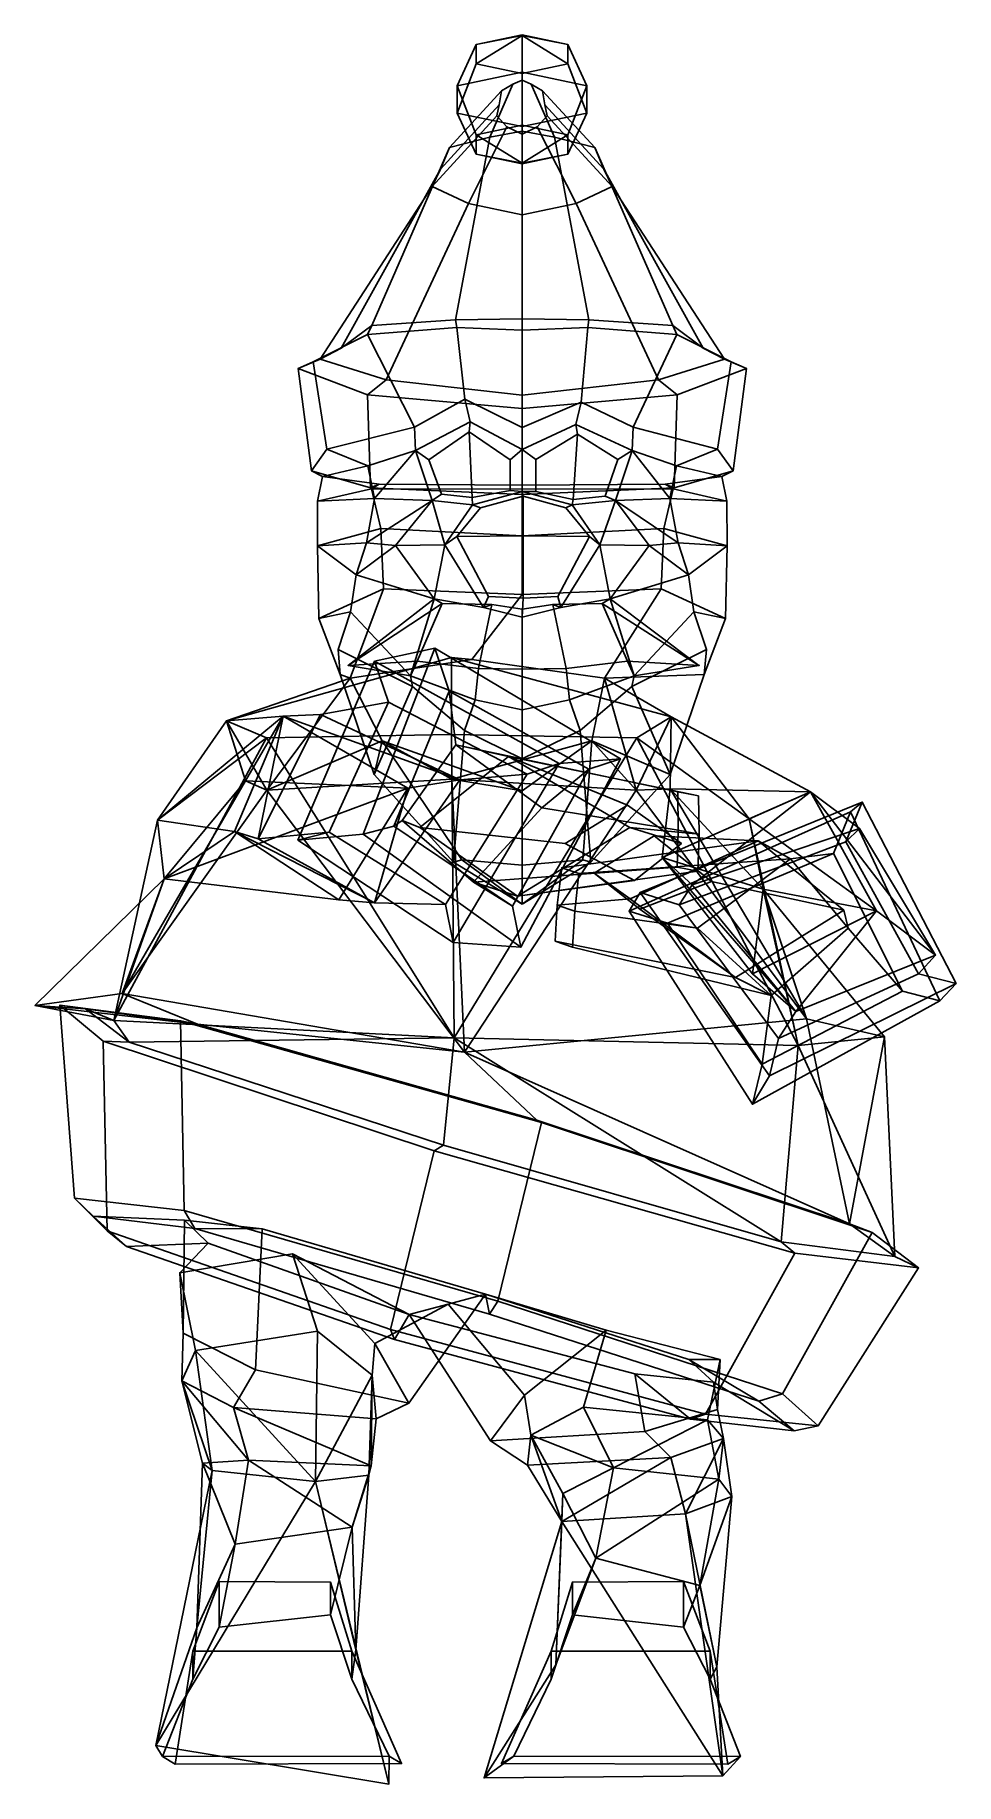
# Model space of a CAD drawing. Extents: x -125 to 148, y -159 to 360.
import ezdxf

# ---------------------------------------------------------------- set-up
doc = ezdxf.new("R2010")
doc.units = 0

msp = doc.modelspace()

# ---------------------------------------------------------------- linework, layer by layer
for p in [(-32.484234, 172.983459, 84.907341), (71.522339, 172.983459, 84.907341)]:
    msp.add_point(p)
for points in [[(5.436601, 357.161835, -21.487675), (19.045494, 360.023315, -28.381702), (19.045496, 349.011597, -39.647381), (-0.200405, 344.964905, -29.897821)], [(19.045486, 348.577484, -0.805751), (19.04549, 359.843506, -12.292946), (5.436598, 351.438934, -7.699727)], [(5.436598, 351.438934, -7.699727), (19.04549, 359.843506, -12.292946), (5.436601, 357.161835, -21.487675)], [(19.04549, 359.843506, -12.292946), (19.045494, 360.023315, -28.381702), (5.436601, 357.161835, -21.487675)], [(19.045486, 348.577484, -0.805751), (32.654411, 351.438934, -7.699723), (19.04549, 359.843506, -12.292946)], [(19.04549, 359.843506, -12.292946), (32.654415, 357.161835, -21.487671), (19.045494, 360.023315, -28.381702)], [(32.654411, 351.438934, -7.699723), (32.654415, 357.161835, -21.487671), (19.04549, 359.843506, -12.292946)], [(32.654415, 357.161835, -21.487671), (38.291389, 344.964874, -29.897818), (19.045496, 349.011597, -39.647381), (19.045494, 360.023315, -28.381702)], [(-0.20041, 336.87146, -10.398643), (5.436598, 351.438934, -7.699727), (5.436601, 357.161835, -21.487675), (-0.200405, 344.964905, -29.897821)], [(38.291382, 336.871429, -10.39864), (38.291389, 344.964874, -29.897818), (32.654415, 357.161835, -21.487671), (32.654411, 351.438934, -7.699723)], [(19.045486, 332.824768, -0.64911), (19.045486, 348.577484, -0.805751), (5.436598, 351.438934, -7.699727), (-0.20041, 336.87146, -10.398643)], [(5.436603, 330.397369, -32.596684), (-0.200405, 344.964905, -29.897821), (19.045496, 349.011597, -39.647381), (19.045496, 333.25885, -39.490711)], [(19.045486, 332.824768, -0.64911), (38.291382, 336.871429, -10.39864), (32.654411, 351.438934, -7.699723), (19.045486, 348.577484, -0.805751)], [(32.654415, 330.397369, -32.59668), (19.045496, 333.25885, -39.490711), (19.045496, 349.011597, -39.647381), (38.291389, 344.964874, -29.897818)], [(12.999579, 343.431641, -9.169166), (12.249563, 339.322388, -10.900743), (-5.148162, 320.208649, 32.982204), (-2.469534, 326.601166, 43.544441)], [(16.34008, 345.426727, -8.328447), (12.999579, 343.431641, -9.169166), (-2.469534, 326.601166, 43.544441), (9.460824, 329.704803, 48.672573)], [(-0.20041, 336.87146, -10.398643), (-0.200405, 344.964905, -29.897821), (5.436603, 330.397369, -32.596684), (5.4366, 324.674469, -18.808735)], [(19.035501, 346.591064, -7.837802), (16.34008, 345.426727, -8.328447), (9.460824, 329.704803, 48.672573), (19.087332, 331.516052, 51.66534)], [(19.035501, 346.591064, -7.837802), (19.087332, 331.516052, 51.66534), (28.713839, 329.704773, 48.672573), (21.730925, 345.426727, -8.328446)], [(21.730925, 345.426727, -8.328446), (28.713839, 329.704773, 48.672573), (40.644199, 326.601135, 43.544445), (25.071424, 343.431641, -9.169164)], [(25.071424, 343.431641, -9.169164), (40.644199, 326.601135, 43.544445), (43.322823, 320.208649, 32.982204), (25.821438, 339.322388, -10.900742)], [(38.291382, 336.871429, -10.39864), (32.654411, 324.674469, -18.808731), (32.654415, 330.397369, -32.59668), (38.291389, 344.964874, -29.897818)], [(12.249563, 339.322388, -10.900743), (11.562902, 336.00769, -12.297507), (-7.600519, 315.052216, 24.462252), (-5.148162, 320.208649, 32.982204)], [(25.821438, 339.322388, -10.900742), (43.322823, 320.208649, 32.982204), (45.775185, 315.052216, 24.462255), (26.508101, 336.00769, -12.297505)], [(11.562902, 336.00769, -12.297507), (14.563848, 332.767487, -13.662856), (3.117141, 310.011627, 16.133808), (-7.600519, 315.052216, 24.462252)], [(19.045486, 332.824768, -0.64911), (-0.20041, 336.87146, -10.398643), (5.4366, 324.674469, -18.808735), (19.045488, 321.813019, -11.91476)], [(14.563848, 332.767487, -13.662856), (19.0355, 330.584595, -14.582707), (19.087328, 306.615875, 10.523001), (3.117141, 310.011627, 16.133808)], [(19.045483, 321.992798, -28.003464), (5.436603, 330.397369, -32.596684), (19.045496, 333.25885, -39.490711)], [(23.507153, 332.767487, -13.662855), (35.057514, 310.011627, 16.13381), (19.087328, 306.615875, 10.523001), (19.0355, 330.584595, -14.582707)], [(19.045483, 321.992798, -28.003464), (19.045496, 333.25885, -39.490711), (32.654415, 330.397369, -32.59668)], [(19.045486, 332.824768, -0.64911), (19.045488, 321.813019, -11.91476), (32.654411, 324.674469, -18.808731), (38.291382, 336.871429, -10.39864)], [(26.508101, 336.00769, -12.297505), (45.775185, 315.052216, 24.462255), (35.057514, 310.011627, 16.13381), (23.507153, 332.767487, -13.662855)], [(-25.533239, 273.825684, 74.016945), (-0.672934, 275.469116, 86.882195), (9.460824, 329.704803, 48.672573), (-2.469534, 326.601166, 43.544441)], [(19.11533, 275.800354, 94.309875), (19.087332, 331.516052, 51.66534), (9.460824, 329.704803, 48.672573), (-0.672934, 275.469116, 86.882195)], [(5.4366, 324.674469, -18.808735), (5.436603, 330.397369, -32.596684), (19.045483, 321.992798, -28.003464)], [(32.654411, 324.674469, -18.808731), (19.045483, 321.992798, -28.003464), (32.654415, 330.397369, -32.59668)], [(19.11533, 275.800354, 94.309875), (38.903587, 275.469116, 86.882195), (28.713839, 329.704773, 48.672573), (19.087332, 331.516052, 51.66534)], [(63.763901, 273.825684, 74.016945), (40.644199, 326.601135, 43.544445), (28.713839, 329.704773, 48.672573), (38.903587, 275.469116, 86.882195)], [(-34.573772, 267.128174, 46.569759), (-25.533239, 273.825684, 74.016945), (-2.469534, 326.601166, 43.544441), (-5.148162, 320.208649, 32.982204)], [(19.045488, 321.813019, -11.91476), (5.4366, 324.674469, -18.808735), (19.045483, 321.992798, -28.003464)], [(19.045488, 321.813019, -11.91476), (19.045483, 321.992798, -28.003464), (32.654411, 324.674469, -18.808731)], [(72.804436, 267.128174, 46.569759), (43.322823, 320.208649, 32.982204), (40.644199, 326.601135, 43.544445), (63.763901, 273.825684, 74.016945)], [(-40.843712, 263.813721, 23.601561), (-34.573772, 267.128174, 46.569759), (-5.148162, 320.208649, 32.982204), (-7.600519, 315.052216, 24.462252)], [(79.074371, 263.813721, 23.601561), (45.775185, 315.052216, 24.462255), (43.322823, 320.208649, 32.982204), (72.804436, 267.128174, 46.569759)], [(-21.255796, 257.734619, 2.862579), (-40.843712, 263.813721, 23.601561), (-7.600519, 315.052216, 24.462252), (3.117141, 310.011627, 16.133808)], [(59.48645, 257.734619, 2.862579), (35.057514, 310.011627, 16.13381), (45.775185, 315.052216, 24.462255), (79.074371, 263.813721, 23.601561)], [(19.115328, 253.169281, -16.105837), (-21.255796, 257.734619, 2.862579), (3.117141, 310.011627, 16.133808), (19.087328, 306.615875, 10.523001)], [(19.115328, 253.169281, -16.105837), (19.087328, 306.615875, 10.523001), (35.057514, 310.011627, 16.13381), (59.48645, 257.734619, 2.862579)], [(-0.28427, 273.211639, 91.787521), (-0.672934, 275.469116, 86.882195), (-25.533239, 273.825684, 74.016945), (-26.775591, 271.146545, 78.628586)], [(19.11533, 272.46347, 97.903023), (19.11533, 275.800354, 94.309875), (-0.672934, 275.469116, 86.882195), (-0.28427, 273.211639, 91.787521)], [(19.11533, 272.46347, 97.903023), (38.514923, 273.211639, 91.787521), (38.903587, 275.469116, 86.882195), (19.11533, 275.800354, 94.309875)], [(38.514923, 273.211639, 91.787521), (65.006256, 271.146515, 78.628586), (63.763901, 273.825684, 74.016945), (38.903587, 275.469116, 86.882195)], [(-26.775591, 271.146545, 78.628586), (-25.533239, 273.825684, 74.016945), (-34.573772, 267.128174, 46.569759), (-42.872452, 263.071838, 47.97971)], [(-12.868178, 243.688904, 84.881096), (-26.775591, 271.146545, 78.628586), (-42.872452, 263.071838, 47.97971), (-38.825386, 237.117004, 66.321053)], [(2.072557, 251.934692, 95.995544), (-0.28427, 273.211639, 91.787521), (-26.775591, 271.146545, 78.628586), (-12.868178, 243.688904, 84.881096)], [(19.115328, 243.605743, 100.219559), (19.11533, 272.46347, 97.903023), (-0.28427, 273.211639, 91.787521), (2.072557, 251.934692, 95.995544)], [(19.115328, 243.605743, 100.219559), (36.561825, 251.13031, 96.065918), (38.514923, 273.211639, 91.787521), (19.11533, 272.46347, 97.903023)], [(36.561825, 251.13031, 96.065918), (51.970875, 243.688904, 84.881104), (65.006256, 271.146515, 78.628586), (38.514923, 273.211639, 91.787521)], [(51.970875, 243.688904, 84.881104), (77.056053, 237.117004, 66.321053), (81.103111, 263.071838, 47.97971), (65.006256, 271.146515, 78.628586)], [(65.006256, 271.146515, 78.628586), (81.103111, 263.071838, 47.97971), (72.804436, 267.128174, 46.569759), (63.763901, 273.825684, 74.016945)], [(-42.872452, 263.071838, 47.97971), (-34.573772, 267.128174, 46.569759), (-40.843712, 263.813721, 23.601561), (-47.39814, 261.060852, 22.177961)], [(81.103111, 263.071838, 47.97971), (85.628799, 261.060852, 22.177961), (79.074371, 263.813721, 23.601561), (72.804436, 267.128174, 46.569759)], [(-47.39814, 261.060852, 22.177961), (-40.843712, 263.813721, 23.601561), (-21.255796, 257.734619, 2.862579), (-26.784513, 253.283447, -0.571246)], [(-38.825386, 237.117004, 66.321053), (-42.872452, 263.071838, 47.97971), (-47.39814, 261.060852, 22.177961), (-43.398804, 230.677643, 29.019247)], [(-43.398804, 230.677643, 29.019247), (-47.39814, 261.060852, 22.177961), (-26.784513, 253.283447, -0.571246), (-25.889187, 225.67041, 3.205384)], [(85.628799, 261.060852, 22.177961), (65.015175, 253.283447, -0.571246), (59.48645, 257.734619, 2.862579), (79.074371, 263.813721, 23.601561)], [(81.629463, 230.677643, 29.019247), (64.11985, 225.67041, 3.205384), (65.015175, 253.283447, -0.571246), (85.628799, 261.060852, 22.177961)], [(77.056053, 237.117004, 66.321053), (81.629463, 230.677643, 29.019247), (85.628799, 261.060852, 22.177961), (81.103111, 263.071838, 47.97971)], [(-26.784513, 253.283447, -0.571246), (-21.255796, 257.734619, 2.862579), (19.115328, 253.169281, -16.105837), (19.115328, 249.170624, -20.325365)], [(65.015175, 253.283447, -0.571246), (19.115328, 249.170624, -20.325365), (19.115328, 253.169281, -16.105837), (59.48645, 257.734619, 2.862579)], [(-25.889187, 225.67041, 3.205384), (-26.784513, 253.283447, -0.571246), (19.115328, 249.170624, -20.325365), (19.115326, 223.662384, -16.462553)], [(2.072557, 251.934692, 95.995544), (-12.868178, 243.688904, 84.881096), (-12.575469, 236.755554, 83.381111), (3.641248, 245.288544, 95.344711)], [(19.115328, 243.605743, 100.219559), (2.072557, 251.934692, 95.995544), (3.641248, 245.288544, 95.344711), (19.115328, 236.997406, 97.49585)], [(64.11985, 225.67041, 3.205384), (19.115326, 223.662384, -16.462553), (19.115328, 249.170624, -20.325365), (65.015175, 253.283447, -0.571246)], [(19.115328, 243.605743, 100.219559), (19.115328, 236.997406, 97.49585), (34.99313, 244.481689, 95.358788), (36.561825, 251.13031, 96.065918)], [(36.561825, 251.13031, 96.065918), (34.99313, 244.481689, 95.358788), (51.678162, 236.755554, 83.381111), (51.970875, 243.688904, 84.881104)], [(3.3824, 242.315979, 92.881905), (3.641248, 245.288544, 95.344711), (-12.575469, 236.755554, 83.381111), (-8.554732, 233.947266, 83.06633)], [(3.3824, 242.315979, 92.881905), (15.530273, 233.944092, 94.507935), (19.115328, 236.997406, 97.49585), (3.641248, 245.288544, 95.344711)], [(35.5, 241.62085, 92.680855), (34.99313, 244.481689, 95.358788), (19.115328, 236.997406, 97.49585), (23.153521, 234.063354, 94.688248)], [(35.5, 241.62085, 92.680855), (47.419346, 234.066772, 80.562836), (51.678162, 236.755554, 83.381111), (34.99313, 244.481689, 95.358788)], [(-26.659845, 232.178986, 66.741547), (-12.575469, 236.755554, 83.381111), (-12.868178, 243.688904, 84.881096), (-38.825386, 237.117004, 66.321053)], [(4.281756, 222.822876, 91.052376), (3.3824, 242.315979, 92.881905), (-8.554732, 233.947266, 83.06633), (-4.807731, 223.757446, 85.960152)], [(15.530273, 233.944092, 94.507935), (3.3824, 242.315979, 92.881905), (4.281756, 222.822876, 91.052376), (15.530273, 224.826843, 95.352135)], [(23.153521, 234.063354, 94.688248), (23.153521, 224.558746, 95.730492), (34.182987, 222.21051, 90.422165), (35.5, 241.62085, 92.680855)], [(34.182987, 222.21051, 90.422165), (43.745312, 223.206543, 84.135445), (47.419346, 234.066772, 80.562836), (35.5, 241.62085, 92.680855)], [(64.890503, 232.178986, 66.741547), (77.056053, 237.117004, 66.321053), (51.970875, 243.688904, 84.881104), (51.678162, 236.755554, 83.381111)], [(-38.825386, 237.117004, 66.321053), (-43.398804, 230.677643, 29.019247), (-40.093262, 229.014526, 29.825291), (-26.659845, 232.178986, 66.741547)], [(-24.687096, 222.477356, 67.068207), (-12.575469, 236.755554, 83.381111), (-26.659845, 232.178986, 66.741547)], [(-7.645202, 221.916748, 86.961494), (-12.575469, 236.755554, 83.381111), (-24.687096, 222.477356, 67.068207)], [(-4.807731, 223.757446, 85.960152), (-8.554732, 233.947266, 83.06633), (-12.575469, 236.755554, 83.381111), (-7.645202, 221.916748, 86.961494)], [(15.530273, 224.826843, 95.352135), (19.115328, 224.579407, 98.556534), (19.115328, 236.997406, 97.49585), (15.530273, 233.944092, 94.507935)], [(23.153521, 224.558746, 95.730492), (23.153521, 234.063354, 94.688248), (19.115328, 236.997406, 97.49585), (19.115328, 224.579407, 98.556534)], [(43.745312, 223.206543, 84.135445), (46.747898, 221.916748, 86.961494), (51.678162, 236.755554, 83.381111), (47.419346, 234.066772, 80.562836)], [(46.747898, 221.916748, 86.961494), (62.917747, 222.477356, 67.068207), (51.678162, 236.755554, 83.381111)], [(62.917747, 222.477356, 67.068207), (64.890503, 232.178986, 66.741547), (51.678162, 236.755554, 83.381111)], [(77.056053, 237.117004, 66.321053), (64.890503, 232.178986, 66.741547), (78.323929, 229.014526, 29.825291), (81.629463, 230.677643, 29.019247)], [(-43.398804, 230.677643, 29.019247), (-25.889187, 225.67041, 3.205384), (-23.303059, 226.719238, 3.512281), (-40.093262, 229.014526, 29.825291)], [(-26.659845, 232.178986, 66.741547), (-40.093262, 229.014526, 29.825291), (-41.597672, 221.661194, 30.874363), (-24.687096, 222.477356, 67.068207)], [(-41.597672, 221.661194, 30.874363), (-40.093262, 229.014526, 29.825291), (-23.303059, 226.719238, 3.512281), (-25.615421, 225.340576, 1.084721)], [(81.629463, 230.677643, 29.019247), (78.323929, 229.014526, 29.825291), (61.533718, 226.719238, 3.512281), (64.11985, 225.67041, 3.205384)], [(79.828331, 221.661194, 30.874363), (63.846073, 225.340576, 1.084721), (61.533718, 226.719238, 3.512281), (78.323929, 229.014526, 29.825291)], [(64.890503, 232.178986, 66.741547), (62.917747, 222.477356, 67.068207), (79.828331, 221.661194, 30.874363), (78.323929, 229.014526, 29.825291)], [(-41.619453, 208.467285, 33.053295), (-41.597672, 221.661194, 30.874363), (-25.615421, 225.340576, 1.084721), (-22.870644, 213.643524, -0.399008)], [(-25.889187, 225.67041, 3.205384), (19.115326, 223.662384, -16.462553), (19.115326, 226.492706, -13.647124), (-23.303059, 226.719238, 3.512281)], [(-25.615421, 225.340576, 1.084721), (-23.303059, 226.719238, 3.512281), (19.115326, 226.492706, -13.647124), (19.115324, 225.266418, -13.992919)], [(-22.870644, 213.643524, -0.399008), (-25.615421, 225.340576, 1.084721), (19.115324, 225.266418, -13.992919), (19.115316, 211.390198, -12.533608)], [(4.281756, 222.822876, 91.052376), (-4.807731, 223.757446, 85.960152), (-7.645202, 221.916748, 86.961494), (4.314649, 220.635834, 93.248207)], [(19.373711, 211.37616, 117.078384), (19.373711, 223.193054, 112.948357), (6.750836, 219.758789, 109.431839), (-0.325492, 211.194458, 110.629173)], [(4.281756, 222.822876, 91.052376), (4.314649, 220.635834, 93.248207), (19.115328, 224.579407, 98.556534), (15.530273, 224.826843, 95.352135)], [(19.373711, 223.193054, 112.948357), (19.115328, 224.579407, 98.556534), (4.314649, 220.635834, 93.248207), (6.750836, 219.758789, 109.431839)], [(61.101299, 213.643524, -0.399008), (19.115316, 211.390198, -12.533608), (19.115324, 225.266418, -13.992919), (63.846073, 225.340576, 1.084721)], [(63.846073, 225.340576, 1.084721), (19.115324, 225.266418, -13.992919), (19.115326, 226.492706, -13.647124), (61.533718, 226.719238, 3.512281)], [(64.11985, 225.67041, 3.205384), (61.533718, 226.719238, 3.512281), (19.115326, 226.492706, -13.647124), (19.115326, 223.662384, -16.462553)], [(19.373711, 223.193054, 112.948357), (31.996582, 219.758789, 109.431839), (33.916008, 220.635834, 93.248207), (19.115328, 224.579407, 98.556534)], [(34.182987, 222.21051, 90.422165), (23.153521, 224.558746, 95.730492), (19.115328, 224.579407, 98.556534), (33.916008, 220.635834, 93.248207)], [(19.373711, 211.37616, 117.078384), (39.07291, 211.194458, 110.629173), (31.996582, 219.758789, 109.431839), (19.373711, 223.193054, 112.948357)], [(34.182987, 222.21051, 90.422165), (33.916008, 220.635834, 93.248207), (46.747898, 221.916748, 86.961494), (43.745312, 223.206543, 84.135445)], [(79.850113, 208.467285, 33.053295), (61.101299, 213.643524, -0.399008), (63.846073, 225.340576, 1.084721), (79.828331, 221.661194, 30.874363)], [(-24.687096, 222.477356, 67.068207), (-41.597672, 221.661194, 30.874363), (-41.619453, 208.467285, 33.053295), (-27.128864, 209.378174, 66.91703)], [(-27.128864, 209.378174, 66.91703), (-7.645202, 221.916748, 86.961494), (-24.687096, 222.477356, 67.068207)], [(-18.474888, 208.561462, 90.138046), (-7.645202, 221.916748, 86.961494), (-27.128864, 209.378174, 66.91703)], [(-18.474888, 208.561462, 90.138046), (-3.843127, 208.714783, 93.172478), (-7.645202, 221.916748, 86.961494)], [(-3.843127, 208.714783, 93.172478), (4.314649, 220.635834, 93.248207), (-7.645202, 221.916748, 86.961494)], [(-0.325492, 211.194458, 110.629173), (6.750836, 219.758789, 109.431839), (4.314649, 220.635834, 93.248207), (-3.843127, 208.714783, 93.172478)], [(39.07291, 211.194458, 110.629173), (42.073784, 208.714783, 93.172478), (33.916008, 220.635834, 93.248207), (31.996582, 219.758789, 109.431839)], [(42.073784, 208.714783, 93.172478), (46.747898, 221.916748, 86.961494), (33.916008, 220.635834, 93.248207)], [(56.705544, 208.561462, 90.138046), (46.747898, 221.916748, 86.961494), (42.073784, 208.714783, 93.172478)], [(65.359528, 209.378174, 66.91703), (62.917747, 222.477356, 67.068207), (46.747898, 221.916748, 86.961494)], [(56.705544, 208.561462, 90.138046), (65.359528, 209.378174, 66.91703), (46.747898, 221.916748, 86.961494)], [(62.917747, 222.477356, 67.068207), (65.359528, 209.378174, 66.91703), (79.850113, 208.467285, 33.053295), (79.828331, 221.661194, 30.874363)], [(-41.183098, 186.913025, 34.415981), (-41.619453, 208.467285, 33.053295), (-22.870644, 213.643524, -0.399008), (-22.077927, 195.655853, 2.511838)], [(-22.077927, 195.655853, 2.511838), (-22.870644, 213.643524, -0.399008), (19.115316, 211.390198, -12.533608), (19.115316, 194.030151, -8.102449)], [(60.308582, 195.655853, 2.511838), (19.115316, 194.030151, -8.102449), (19.115316, 211.390198, -12.533608), (61.101299, 213.643524, -0.399008)], [(79.413765, 186.913025, 34.415981), (60.308582, 195.655853, 2.511838), (61.101299, 213.643524, -0.399008), (79.850113, 208.467285, 33.053295)], [(-27.128864, 209.378174, 66.91703), (-41.619453, 208.467285, 33.053295), (-30.194939, 199.854797, 66.360252)], [(-31.800682, 188.924927, 66.538956), (-30.194939, 199.854797, 66.360252), (-41.619453, 208.467285, 33.053295), (-41.183098, 186.913025, 34.415981)], [(-30.194939, 199.854797, 66.360252), (-18.474888, 208.561462, 90.138046), (-27.128864, 209.378174, 66.91703)], [(-6.978267, 192.748108, 87.020615), (-18.474888, 208.561462, 90.138046), (-30.194939, 199.854797, 66.360252)], [(-6.978267, 192.748108, 87.020615), (-3.843127, 208.714783, 93.172478), (-18.474888, 208.561462, 90.138046)], [(7.648868, 190.127747, 92.923752), (-3.843127, 208.714783, 93.172478), (-6.978267, 192.748108, 87.020615)], [(9.098836, 193.446472, 105.79348), (-0.325492, 211.194458, 110.629173), (-3.843127, 208.714783, 93.172478), (7.648868, 190.127747, 92.923752)], [(19.373711, 192.924988, 111.023506), (19.373711, 211.37616, 117.078384), (-0.325492, 211.194458, 110.629173), (9.098836, 193.446472, 105.79348)], [(19.373711, 192.924988, 111.023506), (29.648584, 193.446472, 105.79348), (39.07291, 211.194458, 110.629173), (19.373711, 211.37616, 117.078384)], [(29.648584, 193.446472, 105.79348), (30.581789, 190.127747, 92.923752), (42.073784, 208.714783, 93.172478), (39.07291, 211.194458, 110.629173)], [(30.581789, 190.127747, 92.923752), (45.208923, 192.748108, 87.020615), (42.073784, 208.714783, 93.172478)], [(45.208923, 192.748108, 87.020615), (56.705544, 208.561462, 90.138046), (42.073784, 208.714783, 93.172478)], [(45.208923, 192.748108, 87.020615), (68.425598, 199.854797, 66.360252), (56.705544, 208.561462, 90.138046)], [(68.425598, 199.854797, 66.360252), (65.359528, 209.378174, 66.91703), (56.705544, 208.561462, 90.138046)], [(65.359528, 209.378174, 66.91703), (68.425598, 199.854797, 66.360252), (79.850113, 208.467285, 33.053295)], [(70.031342, 188.924927, 66.538956), (79.413765, 186.913025, 34.415981), (79.850113, 208.467285, 33.053295), (68.425598, 199.854797, 66.360252)], [(-31.800682, 188.924927, 66.538956), (-14.086276, 169.92215, 93.329964), (-6.978267, 192.748108, 87.020615), (-30.194939, 199.854797, 66.360252)], [(70.031342, 188.924927, 66.538956), (68.425598, 199.854797, 66.360252), (45.208923, 192.748108, 87.020615), (52.316933, 169.92215, 93.329964)], [(-34.854557, 170.301361, 38.525093), (-41.183098, 186.913025, 34.415981), (-22.077927, 195.655853, 2.511838), (-31.972178, 169.210999, 25.921579)], [(-4.612077, 191.327454, 101.020836), (-6.978267, 192.748108, 87.020615), (-32.484234, 172.983459, 84.907341)], [(-32.484234, 172.983459, 84.907341), (-6.978267, 192.748108, 87.020615), (-14.086276, 169.92215, 93.329964)], [(-31.972178, 169.210999, 25.921579), (-22.077927, 195.655853, 2.511838), (19.115316, 194.030151, -8.102449), (4.126317, 174.75293, 4.224526)], [(-4.612077, 191.327454, 101.020836), (10.085294, 191.065186, 101.137947), (7.648868, 190.127747, 92.923752), (-6.978267, 192.748108, 87.020615)], [(43.511887, 169.210999, 25.921579), (4.126317, 174.75293, 4.224526), (19.115316, 194.030151, -8.102449), (60.308582, 195.655853, 2.511838)], [(19.373711, 192.924988, 111.023506), (9.098836, 193.446472, 105.79348), (7.648868, 190.127747, 92.923752), (19.115328, 187.340393, 98.843239)], [(19.373711, 192.924988, 111.023506), (19.115328, 187.340393, 98.843239), (30.581789, 190.127747, 92.923752), (29.648584, 193.446472, 105.79348)], [(42.842735, 191.327454, 101.020836), (45.208923, 192.748108, 87.020615), (30.581789, 190.127747, 92.923752), (28.145363, 191.065186, 101.137947)], [(42.842735, 191.327454, 101.020836), (71.522339, 172.983459, 84.907341), (45.208923, 192.748108, 87.020615)], [(73.085213, 170.301361, 38.525093), (43.511887, 169.210999, 25.921579), (60.308582, 195.655853, 2.511838), (79.413765, 186.913025, 34.415981)], [(71.522339, 172.983459, 84.907341), (52.316933, 169.92215, 93.329964), (45.208923, 192.748108, 87.020615)], [(-34.854557, 170.301361, 38.525093), (-35.523907, 177.66684, 69.709236), (-31.800682, 188.924927, 66.538956), (-41.183098, 186.913025, 34.415981)], [(-31.800682, 188.924927, 66.538956), (-35.523907, 177.66684, 69.709236), (-13.403106, 166.700409, 84.318779), (-14.086276, 169.92215, 93.329964)], [(-12.089278, 174.278748, 103.414848), (-4.612077, 191.327454, 101.020836), (-32.484234, 172.983459, 84.907341)], [(10.085294, 191.065186, 101.137947), (-4.612077, 191.327454, 101.020836), (-12.089278, 174.278748, 103.414848), (6.124341, 172.087433, 112.082413)], [(6.124341, 172.087433, 112.082413), (19.115328, 171.883972, 112.766121), (19.115328, 189.651184, 103.886513), (10.085294, 191.065186, 101.137947)], [(19.115328, 189.651184, 103.886513), (19.115328, 187.340393, 98.843239), (7.648868, 190.127747, 92.923752), (10.085294, 191.065186, 101.137947)], [(32.106316, 172.087433, 112.082413), (28.145363, 191.065186, 101.137947), (19.115328, 189.651184, 103.886513), (19.115328, 171.883972, 112.766121)], [(19.115328, 189.651184, 103.886513), (28.145363, 191.065186, 101.137947), (30.581789, 190.127747, 92.923752), (19.115328, 187.340393, 98.843239)], [(28.145363, 191.065186, 101.137947), (32.106316, 172.087433, 112.082413), (50.319935, 174.278748, 103.414848), (42.842735, 191.327454, 101.020836)], [(50.319935, 174.278748, 103.414848), (71.522339, 172.983459, 84.907341), (42.842735, 191.327454, 101.020836)], [(70.031342, 188.924927, 66.538956), (52.316933, 169.92215, 93.329964), (51.633762, 166.700409, 84.318779), (73.75457, 177.66684, 69.709236)], [(73.085213, 170.301361, 38.525093), (79.413765, 186.913025, 34.415981), (70.031342, 188.924927, 66.538956), (73.75457, 177.66684, 69.709236)], [(-28.050283, 122.955353, 221.484726), (-6.809304, 178.111023, 202.222733), (-24.7076, 174.230225, 175.500931), (-47.448975, 121.165039, 194.698517)], [(-13.403106, 166.700409, 84.318779), (-35.523907, 177.66684, 69.709236), (-34.854557, 170.301361, 38.525093), (-24.776489, 140.6539, 54.51952)], [(-28.050283, 122.955353, 221.484726), (-18.956821, 125.316223, 215.043945), (-2.5765, 165.343506, 200.133286), (-6.809304, 178.111023, 202.222733)], [(30.073294, 143.874847, 139.621155), (-24.7076, 174.230225, 175.500931), (-6.809304, 178.111023, 202.222733), (48.225754, 145.300079, 167.29277)], [(48.225754, 145.300079, 167.29277), (-6.809304, 178.111023, 202.222733), (-2.5765, 165.343506, 200.133286), (38.828053, 142.244049, 173.989426)], [(51.633762, 166.700409, 84.318779), (63.007145, 140.6539, 54.51952), (73.085213, 170.301361, 38.525093), (73.75457, 177.66684, 69.709236)], [(-1.853932, 175.367249, 2.239107), (-1.857344, 152.501892, -48.723801), (-56.752666, 151.529907, -39.934933), (-68.654755, 156.539368, -4.851114)], [(-1.853932, 175.367249, 2.239107), (-68.654755, 156.539368, -4.851114), (-31.972178, 169.210999, 25.921579), (4.126317, 174.75293, 4.224526)], [(-47.448975, 121.165039, 194.698517), (-24.7076, 174.230225, 175.500931), (-20.603365, 162.063202, 173.461014), (-38.209541, 123.521942, 188.157104)], [(-14.086276, 169.92215, 93.329964), (-12.089278, 174.278748, 103.414848), (-32.484234, 172.983459, 84.907341)], [(30.073294, 143.874847, 139.621155), (20.519449, 140.726349, 146.431824), (-20.603365, 162.063202, 173.461014), (-24.7076, 174.230225, 175.500931)], [(6.124341, 172.087433, 112.082413), (-12.089278, 174.278748, 103.414848), (-14.086276, 169.92215, 93.329964), (5.122714, 162.788391, 102.176788)], [(-1.853932, 175.367249, 2.239107), (63.242111, 157.710999, -5.183828), (53.064346, 151.529907, -39.934933), (-1.857344, 152.501892, -48.723801)], [(4.126317, 174.75293, 4.224526), (43.511887, 169.210999, 25.921579), (63.242111, 157.710999, -5.183828), (-1.853932, 175.367249, 2.239107)], [(19.115328, 171.883972, 112.766121), (6.124341, 172.087433, 112.082413), (5.122714, 162.788391, 102.176788), (19.115328, 159.821594, 107.648155)], [(19.115328, 171.883972, 112.766121), (19.115328, 159.821594, 107.648155), (33.107941, 162.788391, 102.176788), (32.106316, 172.087433, 112.082413)], [(32.106316, 172.087433, 112.082413), (33.107941, 162.788391, 102.176788), (52.316933, 169.92215, 93.329964), (50.319935, 174.278748, 103.414848)], [(52.316933, 169.92215, 93.329964), (71.522339, 172.983459, 84.907341), (50.319935, 174.278748, 103.414848)], [(-68.654755, 156.539368, -4.851114), (-56.614574, 136.012634, 55.573406), (-31.972178, 169.210999, 25.921579)], [(-56.614574, 136.012634, 55.573406), (-22.447676, 150.590912, 51.873142), (-31.972178, 169.210999, 25.921579)], [(-24.776489, 140.6539, 54.51952), (-34.854557, 170.301361, 38.525093), (-31.972178, 169.210999, 25.921579), (-22.447676, 150.590912, 51.873142)], [(-1.244706, 114.652374, 86.271439), (1.940419, 153.636902, 104.22464), (-13.403106, 166.700409, 84.318779), (-24.776489, 140.6539, 54.51952)], [(1.940419, 153.636902, 104.22464), (5.122714, 162.788391, 102.176788), (-14.086276, 169.92215, 93.329964), (-13.403106, 166.700409, 84.318779)], [(36.290234, 153.636902, 104.22464), (51.633762, 166.700409, 84.318779), (52.316933, 169.92215, 93.329964), (33.107941, 162.788391, 102.176788)], [(39.475361, 114.652374, 86.271439), (63.007145, 140.6539, 54.51952), (51.633762, 166.700409, 84.318779), (36.290234, 153.636902, 104.22464)], [(63.007145, 140.6539, 54.51952), (39.739784, 150.590912, 51.873142), (43.511887, 169.210999, 25.921579), (73.085213, 170.301361, 38.525093)], [(52.935226, 136.012634, 55.573406), (43.511887, 169.210999, 25.921579), (39.739784, 150.590912, 51.873142)], [(63.242111, 157.710999, -5.183828), (43.511887, 169.210999, 25.921579), (52.935226, 136.012634, 55.573406)], [(-38.209541, 123.521942, 188.157104), (-20.603365, 162.063202, 173.461014), (-40.745113, 158.39801, 143.659622), (-59.206226, 121.565094, 158.834763)], [(-40.745113, 158.39801, 143.659622), (-20.603365, 162.063202, 173.461014), (20.519449, 140.726349, 146.431824), (0.552405, 139.071106, 116.377945)], [(-16.541748, 126.965668, 210.719681), (-0.553638, 149.374603, 201.112045), (-2.5765, 165.343506, 200.133286), (-18.956821, 125.316223, 215.043945)], [(24.955427, 130.746216, 185.990341), (38.828053, 142.244049, 173.989426), (-2.5765, 165.343506, 200.133286), (-0.553638, 149.374603, 201.112045)], [(19.115328, 145.291412, 110.590851), (19.115328, 159.821594, 107.648155), (5.122714, 162.788391, 102.176788), (1.940419, 153.636902, 104.22464)], [(19.115328, 145.291412, 110.590851), (36.290234, 153.636902, 104.22464), (33.107941, 162.788391, 102.176788), (19.115328, 159.821594, 107.648155)], [(-89.105705, 127.095856, -20.936308), (-51.836014, 157.91272, 90.729828), (-68.654755, 156.539368, -4.851114)], [(-89.105705, 127.095856, -20.936308), (-66.25589, 123.727936, 105.815758), (-51.836014, 157.91272, 90.729828)], [(-89.105705, 127.095856, -20.936308), (-68.654755, 156.539368, -4.851114), (-56.752666, 151.529907, -39.934933)], [(-63.028702, 138.775177, 24.652626), (-68.654755, 156.539368, -4.851114), (-51.836014, 157.91272, 90.729828)], [(-63.028702, 138.775177, 24.652626), (-56.614574, 136.012634, 55.573406), (-68.654755, 156.539368, -4.851114)], [(-59.206226, 121.565094, 158.834763), (-51.836014, 157.91272, 90.729828), (-66.25589, 123.727936, 105.815758)], [(-63.028702, 138.775177, 24.652626), (-51.836014, 157.91272, 90.729828), (-14.818252, 136.531372, 69.409714)], [(-59.206226, 121.565094, 158.834763), (-40.745113, 158.39801, 143.659622), (-51.836014, 157.91272, 90.729828)], [(0.552405, 139.071106, 116.377945), (-51.836014, 157.91272, 90.729828), (-40.745113, 158.39801, 143.659622)], [(0.552405, 139.071106, 116.377945), (-14.818252, 136.531372, 69.409714), (-51.836014, 157.91272, 90.729828)], [(63.007442, 136.36908, 33.452217), (63.242111, 157.710999, -5.183828), (52.935226, 136.012634, 55.573406)], [(86.46019, 127.507751, -27.973772), (53.064346, 151.529907, -39.934933), (63.242111, 157.710999, -5.183828)], [(63.007442, 136.36908, 33.452217), (104.622581, 135.43335, 91.641411), (63.242111, 157.710999, -5.183828)], [(86.46019, 127.507751, -27.973772), (63.242111, 157.710999, -5.183828), (104.622581, 135.43335, 91.641411)], [(-102.075401, 67.653229, -70.090652), (-56.752666, 151.529907, -39.934933), (-1.128062, 62.474075, -106.35553)], [(-102.075401, 67.653229, -70.090652), (-89.105705, 127.095856, -20.936308), (-56.752666, 151.529907, -39.934933)], [(-1.128062, 62.474075, -106.35553), (-56.752666, 151.529907, -39.934933), (-1.857344, 152.501892, -48.723801)], [(-1.823221, 139.182007, 62.448235), (-22.447676, 150.590912, 51.873142), (-56.614574, 136.012634, 55.573406)], [(-1.244706, 114.652374, 86.271439), (-24.776489, 140.6539, 54.51952), (-22.447676, 150.590912, 51.873142), (1.174239, 115.344666, 70.364754)], [(1.174239, 115.344666, 70.364754), (-22.447676, 150.590912, 51.873142), (19.115328, 135.747192, 44.4216), (19.115328, 113.71051, 66.06868)], [(19.115328, 135.747192, 44.4216), (-22.447676, 150.590912, 51.873142), (-1.823221, 139.182007, 62.448235)], [(-1.128062, 62.474075, -106.35553), (-1.857344, 152.501892, -48.723801), (53.064346, 151.529907, -39.934933)], [(19.115328, 135.747192, 44.4216), (-1.823221, 139.182007, 62.448235), (39.739784, 150.590912, 51.873142)], [(-1.823221, 139.182007, 62.448235), (52.935226, 136.012634, 55.573406), (39.739784, 150.590912, 51.873142)], [(19.115328, 102.135208, 89.513374), (19.115328, 145.291412, 110.590851), (1.940419, 153.636902, 104.22464), (-1.244706, 114.652374, 86.271439)], [(100.926155, 60.180786, -74.018349), (-1.128062, 62.474075, -106.35553), (53.064346, 151.529907, -39.934933)], [(19.115328, 102.135208, 89.513374), (39.475361, 114.652374, 86.271439), (36.290234, 153.636902, 104.22464), (19.115328, 145.291412, 110.590851)], [(37.056416, 115.344666, 70.364754), (19.115328, 113.71051, 66.06868), (19.115328, 135.747192, 44.4216), (39.739784, 150.590912, 51.873142)], [(39.475361, 114.652374, 86.271439), (37.056416, 115.344666, 70.364754), (39.739784, 150.590912, 51.873142), (63.007145, 140.6539, 54.51952)], [(100.926155, 60.180786, -74.018349), (53.064346, 151.529907, -39.934933), (86.46019, 127.507751, -27.973772)], [(-11.316578, 124.870605, 250.894669), (14.987785, 145.908813, 237.295471), (-0.553638, 149.374603, 201.112045), (-16.541748, 126.965668, 210.719681)], [(31.863344, 120.155518, 292.329254), (50.282078, 131.543121, 294.9039), (14.987785, 145.908813, 237.295471), (-11.316578, 124.870605, 250.894669)], [(-1.348754, 90.754456, 164.82312), (30.073294, 143.874847, 139.621155), (48.225754, 145.300079, 167.29277), (18.657816, 89.370056, 192.490356)], [(65.375099, 124.126312, 211.643478), (24.955427, 130.746216, 185.990341), (-0.553638, 149.374603, 201.112045), (65.25296, 135.485168, 212.010422)], [(71.37603, 134.238037, 223.342453), (65.25296, 135.485168, 212.010422), (-0.553638, 149.374603, 201.112045), (14.987785, 145.908813, 237.295471)], [(66.322922, 120.155518, 286.225983), (51.017471, 124.870605, 233.838196), (14.987785, 145.908813, 237.295471), (50.282078, 131.543121, 294.9039)], [(71.61628, 122.877411, 222.932327), (71.37603, 134.238037, 223.342453), (14.987785, 145.908813, 237.295471), (51.017471, 124.870605, 233.838196)], [(18.657816, 89.370056, 192.490356), (48.225754, 145.300079, 167.29277), (38.828053, 142.244049, 173.989426), (16.167616, 101.571503, 193.412292)], [(0.552405, 139.071106, 116.377945), (20.519449, 140.726349, 146.431824), (-3.642731, 102.05426, 165.668488), (-24.677176, 102.566895, 136.210449)], [(-1.348754, 90.754456, 164.82312), (-3.642731, 102.05426, 165.668488), (20.519449, 140.726349, 146.431824), (30.073294, 143.874847, 139.621155)], [(4.615621, 108.650177, 198.342712), (16.167616, 101.571503, 193.412292), (38.828053, 142.244049, 173.989426), (24.955427, 130.746216, 185.990341)], [(-99.546745, 75.639862, 83.936745), (-63.028702, 138.775177, 24.652626), (-87.09304, 109.627106, 9.21518)], [(-99.546745, 75.639862, 83.936745), (-56.614574, 136.012634, 55.573406), (-63.028702, 138.775177, 24.652626)], [(2.006639, 58.250885, 111.888008), (-56.614574, 136.012634, 55.573406), (-99.546745, 75.639862, 83.936745)], [(-87.09304, 109.627106, 9.21518), (-63.028702, 138.775177, 24.652626), (-14.818252, 136.531372, 69.409714)], [(-35.249603, 103.449432, 88.335846), (-87.09304, 109.627106, 9.21518), (-14.818252, 136.531372, 69.409714)], [(2.006639, 58.250885, 111.888008), (-1.823221, 139.182007, 62.448235), (-56.614574, 136.012634, 55.573406)], [(-24.677176, 102.566895, 136.210449), (-35.249603, 103.449432, 88.335846), (-14.818252, 136.531372, 69.409714)], [(-24.677176, 102.566895, 136.210449), (-14.818252, 136.531372, 69.409714), (0.552405, 139.071106, 116.377945)], [(2.006639, 58.250885, 111.888008), (52.935226, 136.012634, 55.573406), (-1.823221, 139.182007, 62.448235)], [(2.006639, 58.250885, 111.888008), (103.454811, 68.167419, 80.009041), (52.935226, 136.012634, 55.573406)], [(103.454811, 68.167419, 80.009041), (63.007442, 136.36908, 33.452217), (52.935226, 136.012634, 55.573406)], [(90.602577, 106.585632, 6.872228), (60.63789, 115.984528, 87.181213), (63.007442, 136.36908, 33.452217)], [(63.007442, 136.36908, 33.452217), (60.63789, 115.984528, 87.181213), (104.622581, 135.43335, 91.641411)], [(69.522415, 107.891693, 132.986115), (104.622581, 135.43335, 91.641411), (60.63789, 115.984528, 87.181213)], [(103.454811, 68.167419, 80.009041), (90.602577, 106.585632, 6.872228), (63.007442, 136.36908, 33.452217)], [(71.61628, 122.877411, 222.932327), (65.375099, 124.126312, 211.643478), (65.25296, 135.485168, 212.010422), (71.37603, 134.238037, 223.342453)], [(69.522415, 107.891693, 132.986115), (119.170052, 124.571045, 141.942307), (104.622581, 135.43335, 91.641411)], [(86.46019, 127.507751, -27.973772), (104.622581, 135.43335, 91.641411), (124.148346, 100.117157, 89.552467)], [(141.701279, 87.013458, 138.855179), (124.148346, 100.117157, 89.552467), (104.622581, 135.43335, 91.641411)], [(141.701279, 87.013458, 138.855179), (104.622581, 135.43335, 91.641411), (119.170052, 124.571045, 141.942307)], [(65.052277, 113.152435, 211.587906), (4.615621, 108.650177, 198.342712), (24.955427, 130.746216, 185.990341), (65.375099, 124.126312, 211.643478)], [(52.439899, 109.149078, 293.991577), (66.322922, 120.155518, 286.225983), (50.282078, 131.543121, 294.9039), (31.863344, 120.155518, 292.329254)], [(54.131451, 105.649872, 167.52446), (50.791225, 100.115311, 200.012512), (116.45768, 129.51886, 212.213516), (119.953705, 132.44574, 180.140549)], [(54.131451, 105.649872, 167.52446), (119.953705, 132.44574, 180.140549), (115.09565, 120.645203, 177.65271), (65.673576, 101.965775, 168.408249)], [(147.765945, 78.56546, 175.138153), (136.608795, 81.447266, 174.176193), (115.09565, 120.645203, 177.65271), (119.953705, 132.44574, 180.140549)], [(142.920456, 73.466293, 207.503799), (147.765945, 78.56546, 175.138153), (119.953705, 132.44574, 180.140549), (116.45768, 129.51886, 212.213516)], [(-102.075401, 67.653229, -70.090652), (-87.09304, 109.627106, 9.21518), (-89.105705, 127.095856, -20.936308)], [(-87.09304, 109.627106, 9.21518), (-66.25589, 123.727936, 105.815758), (-89.105705, 127.095856, -20.936308)], [(18.657816, 89.370056, 192.490356), (16.167616, 101.571503, 193.412292), (-18.956821, 125.316223, 215.043945), (-28.050283, 122.955353, 221.484726)], [(4.615621, 108.650177, 198.342712), (-16.541748, 126.965668, 210.719681), (-18.956821, 125.316223, 215.043945), (16.167616, 101.571503, 193.412292)], [(17.714172, 104.544861, 234.563507), (-11.316578, 124.870605, 250.894669), (-16.541748, 126.965668, 210.719681), (4.615621, 108.650177, 198.342712)], [(52.439899, 109.149078, 293.991577), (31.863344, 120.155518, 292.329254), (-11.316578, 124.870605, 250.894669), (17.714172, 104.544861, 234.563507)], [(52.439899, 109.149078, 293.991577), (17.714172, 104.544861, 234.563507), (51.017471, 124.870605, 233.838196), (66.322922, 120.155518, 286.225983)], [(71.204147, 111.901489, 222.949188), (71.61628, 122.877411, 222.932327), (51.017471, 124.870605, 233.838196), (17.714172, 104.544861, 234.563507)], [(50.791225, 100.115311, 200.012512), (62.144394, 96.532013, 200.888229), (111.449074, 117.131531, 209.613556), (116.45768, 129.51886, 212.213516)], [(119.170052, 124.571045, 141.942307), (69.522415, 107.891693, 132.986115), (65.673576, 101.965775, 168.408249), (115.09565, 120.645203, 177.65271)], [(100.926155, 60.180786, -74.018349), (86.46019, 127.507751, -27.973772), (90.602577, 106.585632, 6.872228)], [(90.602577, 106.585632, 6.872228), (86.46019, 127.507751, -27.973772), (124.148346, 100.117157, 89.552467)], [(142.920456, 73.466293, 207.503799), (116.45768, 129.51886, 212.213516), (111.449074, 117.131531, 209.613556), (131.93927, 76.343369, 206.563446)], [(136.608795, 81.447266, 174.176193), (141.701279, 87.013458, 138.855179), (119.170052, 124.571045, 141.942307), (115.09565, 120.645203, 177.65271)], [(-35.249603, 103.449432, 88.335846), (-66.25589, 123.727936, 105.815758), (-87.09304, 109.627106, 9.21518)], [(-24.677176, 102.566895, 136.210449), (-59.206226, 121.565094, 158.834763), (-66.25589, 123.727936, 105.815758)], [(-24.677176, 102.566895, 136.210449), (-66.25589, 123.727936, 105.815758), (-35.249603, 103.449432, 88.335846)], [(-24.677176, 102.566895, 136.210449), (-3.642731, 102.05426, 165.668488), (-38.209541, 123.521942, 188.157104), (-59.206226, 121.565094, 158.834763)], [(-1.348754, 90.754456, 164.82312), (-47.448975, 121.165039, 194.698517), (-38.209541, 123.521942, 188.157104), (-3.642731, 102.05426, 165.668488)], [(-1.348754, 90.754456, 164.82312), (18.657816, 89.370056, 192.490356), (-28.050283, 122.955353, 221.484726), (-47.448975, 121.165039, 194.698517)], [(29.4867, 101.843811, 215.747787), (51.12162, 103.722351, 224.443939), (89.101425, 120.941406, 220.737686), (30.810555, 112.957306, 213.740829)], [(30.810555, 112.957306, 213.740829), (89.101425, 120.941406, 220.737686), (98.664574, 115.606354, 189.254196), (35.921341, 111.213806, 201.980637)], [(53.96133, 100.707764, 286.496063), (75.214149, 108.82666, 281.046173), (58.250206, 122.450714, 282.517242), (40.478657, 111.377808, 277.633118)], [(40.478657, 111.377808, 277.633118), (58.250206, 122.450714, 282.517242), (89.101425, 120.941406, 220.737686), (51.12162, 103.722351, 224.443939)], [(75.214149, 108.82666, 281.046173), (114.524727, 100.320755, 236.482788), (89.101425, 120.941406, 220.737686), (58.250206, 122.450714, 282.517242)], [(71.204147, 111.901489, 222.949188), (65.052277, 113.152435, 211.587906), (65.375099, 124.126312, 211.643478), (71.61628, 122.877411, 222.932327)], [(114.524727, 100.320755, 236.482788), (115.821243, 94.978058, 201.32576), (98.664574, 115.606354, 189.254196), (89.101425, 120.941406, 220.737686)], [(19.115328, 102.135208, 89.513374), (-1.244706, 114.652374, 86.271439), (1.174239, 115.344666, 70.364754)], [(19.115328, 102.135208, 89.513374), (1.174239, 115.344666, 70.364754), (19.115328, 113.71051, 66.06868)], [(19.115328, 102.135208, 89.513374), (19.115328, 113.71051, 66.06868), (37.056416, 115.344666, 70.364754)], [(19.115328, 102.135208, 89.513374), (37.056416, 115.344666, 70.364754), (39.475361, 114.652374, 86.271439)], [(34.718822, 100.097809, 204.020615), (35.921341, 111.213806, 201.980637), (98.664574, 115.606354, 189.254196), (71.098457, 94.978058, 181.728989)], [(87.439842, 81.436218, 85.603333), (60.63789, 115.984528, 87.181213), (90.602577, 106.585632, 6.872228)], [(100.211723, 70.257507, 130.924164), (60.63789, 115.984528, 87.181213), (87.439842, 81.436218, 85.603333)], [(100.211723, 70.257507, 130.924164), (69.522415, 107.891693, 132.986115), (60.63789, 115.984528, 87.181213)], [(71.098457, 94.978058, 181.728989), (98.664574, 115.606354, 189.254196), (111.449074, 117.131531, 209.613556), (62.144394, 96.532013, 200.888229)], [(115.821243, 94.978058, 201.32576), (131.93927, 76.343369, 206.563446), (111.449074, 117.131531, 209.613556), (98.664574, 115.606354, 189.254196)], [(-99.546745, 75.639862, 83.936745), (-87.09304, 109.627106, 9.21518), (-125.419846, 72.101181, -1.205029)], [(-125.419846, 72.101181, -1.205029), (-87.09304, 109.627106, 9.21518), (-102.075401, 67.653229, -70.090652)], [(71.204147, 111.901489, 222.949188), (17.714172, 104.544861, 234.563507), (4.615621, 108.650177, 198.342712), (65.052277, 113.152435, 211.587906)], [(29.4867, 101.843811, 215.747787), (30.810555, 112.957306, 213.740829), (35.921341, 111.213806, 201.980637), (34.718822, 100.097809, 204.020615)], [(53.96133, 100.707764, 286.496063), (40.478657, 111.377808, 277.633118), (51.12162, 103.722351, 224.443939), (82.328583, 80.430725, 226.973663)], [(92.410095, 51.199417, 163.762527), (87.358482, 42.776108, 196.491486), (50.791225, 100.115311, 200.012512), (54.131451, 105.649872, 167.52446)], [(53.96133, 100.707764, 286.496063), (82.328583, 80.430725, 226.973663), (114.524727, 100.320755, 236.482788), (75.214149, 108.82666, 281.046173)], [(92.410095, 51.199417, 163.762527), (54.131451, 105.649872, 167.52446), (65.673576, 101.965775, 168.408249), (95.092033, 62.248993, 165.854675)], [(69.522415, 107.891693, 132.986115), (100.211723, 70.257507, 130.924164), (95.092033, 62.248993, 165.854675), (65.673576, 101.965775, 168.408249)], [(87.439842, 81.436218, 85.603333), (90.602577, 106.585632, 6.872228), (124.148346, 100.117157, 89.552467)], [(103.454811, 68.167419, 80.009041), (126.51683, 62.827454, -6.079532), (90.602577, 106.585632, 6.872228)], [(126.51683, 62.827454, -6.079532), (100.926155, 60.180786, -74.018349), (90.602577, 106.585632, 6.872228)], [(28.885426, 91.119293, 218.042023), (82.328583, 80.430725, 226.973663), (51.12162, 103.722351, 224.443939), (29.4867, 101.843811, 215.747787)], [(28.885426, 91.119293, 218.042023), (29.4867, 101.843811, 215.747787), (34.718822, 100.097809, 204.020615), (34.022346, 89.370453, 206.250397)], [(34.022346, 89.370453, 206.250397), (34.718822, 100.097809, 204.020615), (71.098457, 94.978058, 181.728989), (92.967606, 75.07933, 195.852341)], [(87.358482, 42.776108, 196.491486), (90.270302, 54.706543, 198.752441), (62.144394, 96.532013, 200.888229), (50.791225, 100.115311, 200.012512)], [(82.328583, 80.430725, 226.973663), (92.967606, 75.07933, 195.852341), (115.821243, 94.978058, 201.32576), (114.524727, 100.320755, 236.482788)], [(100.211723, 70.257507, 130.924164), (87.439842, 81.436218, 85.603333), (124.148346, 100.117157, 89.552467)], [(100.211723, 70.257507, 130.924164), (124.148346, 100.117157, 89.552467), (141.701279, 87.013458, 138.855179)], [(92.967606, 75.07933, 195.852341), (71.098457, 94.978058, 181.728989), (62.144394, 96.532013, 200.888229), (90.270302, 54.706543, 198.752441)], [(92.967606, 75.07933, 195.852341), (90.270302, 54.706543, 198.752441), (131.93927, 76.343369, 206.563446), (115.821243, 94.978058, 201.32576)], [(28.885426, 91.119293, 218.042023), (34.022346, 89.370453, 206.250397), (92.967606, 75.07933, 195.852341), (82.328583, 80.430725, 226.973663)], [(100.211723, 70.257507, 130.924164), (141.701279, 87.013458, 138.855179), (136.608795, 81.447266, 174.176193), (95.092033, 62.248993, 165.854675)], [(92.410095, 51.199417, 163.762527), (147.765945, 78.56546, 175.138153), (142.920456, 73.466293, 207.503799), (87.358482, 42.776108, 196.491486)], [(92.410095, 51.199417, 163.762527), (95.092033, 62.248993, 165.854675), (136.608795, 81.447266, 174.176193), (147.765945, 78.56546, 175.138153)], [(-77.252251, 66.562286, 84.72541), (-99.546745, 75.639862, 83.936745), (-125.419846, 72.101181, -1.205029)], [(-77.252251, 66.562286, 84.72541), (2.006639, 58.250885, 111.888008), (-99.546745, 75.639862, 83.936745)], [(87.358482, 42.776108, 196.491486), (142.920456, 73.466293, 207.503799), (131.93927, 76.343369, 206.563446), (90.270302, 54.706543, 198.752441)], [(-77.252251, 66.562286, 84.72541), (-125.419846, 72.101181, -1.205029), (-110.439796, 71.10321, 14.058058)], [(-110.439796, 71.10321, 14.058058), (-125.419846, 72.101181, -1.205029), (-102.075401, 67.653229, -70.090652)], [(-82.258751, 67.508118, 93.957809), (-118.009018, 72.204437, 15.194129), (-113.660057, 14.937546, 10.70766), (-81.142319, 11.231186, 89.991692)], [(-118.009018, 72.204437, 15.194129), (-82.258751, 67.508118, 93.957809), (-77.252251, 66.562286, 84.72541), (-110.439796, 71.10321, 14.058058)], [(-113.660057, 14.937546, 10.70766), (-118.009018, 72.204437, 15.194129), (-105.169304, 61.463989, -78.907761), (-104.052872, 5.187073, -82.873878)], [(-105.169304, 61.463989, -78.907761), (-118.009018, 72.204437, 15.194129), (-110.439796, 71.10321, 14.058058), (-97.527077, 61.213501, -68.252975)], [(-110.439796, 71.10321, 14.058058), (-102.075401, 67.653229, -70.090652), (-97.527077, 61.213501, -68.252975)], [(-97.527077, 61.213501, -68.252975), (-102.075401, 67.653229, -70.090652), (-1.128062, 62.474075, -106.35553)], [(11.85006, -15.654205, 109.385818), (24.781452, 37.319031, 111.158195), (-82.258751, 67.508118, 93.957809), (-81.142319, 11.231186, 89.991692)], [(24.781452, 37.319031, 111.158195), (23.442146, 38.034317, 98.987297), (-77.252251, 66.562286, 84.72541), (-82.258751, 67.508118, 93.957809)], [(116.203918, 7.316132, 53.584122), (103.454811, 68.167419, 80.009041), (2.006639, 58.250885, 111.888008)], [(116.203918, 7.316132, 53.584122), (126.51683, 62.827454, -6.079532), (103.454811, 68.167419, 80.009041)], [(-97.527077, 61.213501, -68.252975), (-1.128062, 62.474075, -106.35553), (-4.210401, 30.631256, -113.769066)], [(-77.252251, 66.562286, 84.72541), (23.442146, 38.034317, 98.987297), (2.006639, 58.250885, 111.888008)], [(95.929092, 1.967346, -99.394264), (-4.210401, 30.631256, -113.769066), (-1.128062, 62.474075, -106.35553)], [(95.929092, 1.967346, -99.394264), (-1.128062, 62.474075, -106.35553), (100.926155, 60.180786, -74.018349)], [(129.664627, -2.429016, -24.59235), (100.926155, 60.180786, -74.018349), (126.51683, 62.827454, -6.079532)], [(116.203918, 7.316132, 53.584122), (129.664627, -2.429016, -24.59235), (126.51683, 62.827454, -6.079532)], [(-104.052872, 5.187073, -82.873878), (-105.169304, 61.463989, -78.907761), (-7.049505, 28.9198, -129.127548), (-19.995611, -24.055527, -130.897324)], [(-105.169304, 61.463989, -78.907761), (-97.527077, 61.213501, -68.252975), (-4.210401, 30.631256, -113.769066), (-7.049505, 28.9198, -129.127548)], [(116.203918, 7.316132, 53.584122), (2.006639, 58.250885, 111.888008), (23.442146, 38.034317, 98.987297)], [(129.664627, -2.429016, -24.59235), (95.929092, 1.967346, -99.394264), (100.926155, 60.180786, -74.018349)], [(11.85006, -15.654205, 109.385818), (96.340324, -43.123055, 61.421715), (122.865959, 4.688461, 60.938198), (24.781452, 37.319031, 111.158195)], [(24.781452, 37.319031, 111.158195), (122.865959, 4.688461, 60.938198), (116.203918, 7.316132, 53.584122), (23.442146, 38.034317, 98.987297)], [(73.429771, -49.167175, -111.443848), (-19.995611, -24.055527, -130.897324), (-7.049505, 28.9198, -129.127548), (99.955406, -1.355652, -111.927368)], [(99.955406, -1.355652, -111.927368), (-7.049505, 28.9198, -129.127548), (-4.210401, 30.631256, -113.769066), (95.929092, 1.967346, -99.394264)], [(-81.142319, 11.231186, 89.991692), (-113.660057, 14.937546, 10.70766), (-108.15686, 9.56102, 9.571925), (-78.011581, 5.951782, 80.728996)], [(-113.660057, 14.937546, 10.70766), (-104.052872, 5.187073, -82.873878), (-98.286415, 0.603012, -72.249382), (-108.15686, 9.56102, 9.571925)], [(11.85006, -15.654205, 109.385818), (-81.142319, 11.231186, 89.991692), (-78.011581, 5.951782, 80.728996), (9.386184, -19.5457, 97.060776)], [(-78.011581, 5.951782, 80.728996), (-108.15686, 9.56102, 9.571925), (-81.058258, 8.360428, 5.690282), (-58.038631, 5.77713, 62.363289)], [(-108.15686, 9.56102, 9.571925), (-98.286415, 0.603012, -72.249382), (-74.059433, 1.550613, -58.51746), (-81.058258, 8.360428, 5.690282)], [(-81.058258, 8.360428, 5.690282), (-74.059433, 1.550613, -58.51746), (-82.469566, -7.197449, -34.607712), (-81.434914, -25.098175, 2.670775)], [(-58.038631, 5.77713, 62.363289), (-81.058258, 8.360428, 5.690282), (-81.434914, -25.098175, 2.670775), (-60.030552, -36.016914, 34.056988)], [(9.386184, -19.5457, 97.060776), (-78.011581, 5.951782, 80.728996), (-58.038631, 5.77713, 62.363289), (8.238062, -13.614944, 76.3489)], [(8.238062, -13.614944, 76.3489), (-58.038631, 5.77713, 62.363289), (-60.030552, -36.016914, 34.056988), (-14.561338, -45.942184, 39.516487)], [(136.681061, -5.794662, -25.804182), (129.664627, -2.429016, -24.59235), (116.203918, 7.316132, 53.584122), (122.865959, 4.688461, 60.938198)], [(-104.052872, 5.187073, -82.873878), (-19.995611, -24.055527, -130.897324), (-18.795824, -26.980499, -115.57917), (-98.286415, 0.603012, -72.249382)], [(-98.286415, 0.603012, -72.249382), (-18.795824, -26.980499, -115.57917), (-14.389806, -19.584488, -94.383743), (-74.059433, 1.550613, -58.51746)], [(-74.059433, 1.550613, -58.51746), (-14.389806, -19.584488, -94.383743), (-49.082901, -1.604538, -66.121513), (-82.469566, -7.197449, -34.607712)], [(99.955406, -1.355652, -111.927368), (95.929092, 1.967346, -99.394264), (129.664627, -2.429016, -24.59235), (136.681061, -5.794662, -25.804182)], [(122.865959, 4.688461, 60.938198), (96.340324, -43.123055, 61.421715), (106.92289, -52.616211, -24.800314), (136.681061, -5.794662, -25.804182)], [(-77.818306, -30.281189, -22.955824), (-82.469566, -7.197449, -34.607712), (-49.082901, -1.604538, -66.121513), (-41.669342, -24.514778, -45.62484)], [(-25.405401, -37.586678, -26.746195), (-41.669342, -24.514778, -45.62484), (-49.082901, -1.604538, -66.121513), (-24.635307, -28.218758, -16.096045)], [(-14.389806, -19.584488, -94.383743), (-2.853631, -16.541092, -7.340557), (-24.635307, -28.218758, -16.096045), (-49.082901, -1.604538, -66.121513)], [(106.92289, -52.616211, -24.800314), (73.429771, -49.167175, -111.443848), (99.955406, -1.355652, -111.927368), (136.681061, -5.794662, -25.804182)], [(-81.870308, -39.326714, -4.825387), (-81.434914, -25.098175, 2.670775), (-82.469566, -7.197449, -34.607712), (-77.818306, -30.281189, -22.955824)], [(-2.853631, -16.541092, -7.340557), (8.238062, -13.614944, 76.3489), (-14.561338, -45.942184, 39.516487), (-24.635307, -28.218758, -16.096045)], [(19.78755, -43.509521, -5.145628), (44.039646, -24.22506, 50.365185), (8.238062, -13.614944, 76.3489), (-2.853631, -16.541092, -7.340557)], [(8.238062, -13.614944, 76.3489), (44.039646, -24.22506, 50.365185), (77.776222, -32.975372, 16.900534), (68.519333, -32.981384, 41.990829)], [(9.386184, -19.5457, 97.060776), (8.238062, -13.614944, 76.3489), (68.519333, -32.981384, 41.990829), (89.324501, -45.295059, 53.792351)], [(69.049675, -50.643845, -99.186035), (52.498535, -37.207886, -78.889915), (-14.389806, -19.584488, -94.383743), (-18.795824, -26.980499, -115.57917)], [(19.78755, -43.509521, -5.145628), (-2.853631, -16.541092, -7.340557), (-14.389806, -19.584488, -94.383743), (9.66593, -57.118095, -68.929451)], [(52.498535, -37.207886, -78.889915), (55.433304, -54.35585, -60.640976), (9.66593, -57.118095, -68.929451), (-14.389806, -19.584488, -94.383743)], [(11.85006, -15.654205, 109.385818), (9.386184, -19.5457, 97.060776), (89.324501, -45.295059, 53.792351), (96.340324, -43.123055, 61.421715)], [(-66.502197, -47.212982, 4.724898), (-60.030552, -36.016914, 34.056988), (-81.434914, -25.098175, 2.670775), (-81.870308, -39.326714, -4.825387)], [(-42.183582, -69.133934, -41.434597), (-77.818306, -30.281189, -22.955824), (-41.669342, -24.514778, -45.62484)], [(-42.183582, -69.133934, -41.434597), (-41.669342, -24.514778, -45.62484), (-25.405401, -37.586678, -26.746195)], [(73.429771, -49.167175, -111.443848), (69.049675, -50.643845, -99.186035), (-18.795824, -26.980499, -115.57917), (-19.995611, -24.055527, -130.897324)], [(37.309231, -47.131271, 18.883022), (44.039646, -24.22506, 50.365185), (19.78755, -43.509521, -5.145628), (21.678148, -55.427856, -3.24374)], [(37.309231, -47.131271, 18.883022), (74.047447, -50.813232, -4.0986), (77.776222, -32.975372, 16.900534), (44.039646, -24.22506, 50.365185)], [(-72.837624, -65.887253, -21.703167), (-81.870308, -39.326714, -4.825387), (-77.818306, -30.281189, -22.955824)], [(-72.837624, -65.887253, -21.703167), (-77.818306, -30.281189, -22.955824), (-42.183582, -69.133934, -41.434597)], [(-24.259947, -50.56369, -3.039117), (-25.405401, -37.586678, -26.746195), (-24.635307, -28.218758, -16.096045), (-14.561338, -45.942184, 39.516487)], [(-24.259947, -50.56369, -3.039117), (-14.561338, -45.942184, 39.516487), (-60.030552, -36.016914, 34.056988), (-66.502197, -47.212982, 4.724898)], [(68.519333, -32.981384, 41.990829), (77.776222, -32.975372, 16.900534), (77.053947, -47.822708, -23.279936), (75.868858, -39.698669, -19.570797)], [(89.324501, -45.295059, 53.792351), (68.519333, -32.981384, 41.990829), (75.868858, -39.698669, -19.570797), (99.74292, -54.108505, -23.894396)], [(74.047447, -50.813232, -4.0986), (78.810219, -56.393738, -23.585411), (77.053947, -47.822708, -23.279936), (77.776222, -32.975372, 16.900534)], [(-62.130661, -62.848587, 3.350644), (-66.502197, -47.212982, 4.724898), (-81.870308, -39.326714, -4.825387)], [(-62.130661, -62.848587, 3.350644), (-81.870308, -39.326714, -4.825387), (-75.775658, -63.705597, -5.491787)], [(-75.775658, -63.705597, -5.491787), (-81.870308, -39.326714, -4.825387), (-72.837624, -65.887253, -21.703167)], [(-26.398445, -67.281273, -24.61178), (-42.183582, -69.133934, -41.434597), (-25.405401, -37.586678, -26.746195)], [(-25.711338, -64.459061, -2.890272), (-26.398445, -67.281273, -24.61178), (-25.405401, -37.586678, -26.746195)], [(-25.711338, -64.459061, -2.890272), (-25.405401, -37.586678, -26.746195), (-24.259947, -50.56369, -3.039117)], [(75.868858, -39.698669, -19.570797), (77.053947, -47.822708, -23.279936), (55.433304, -54.35585, -60.640976), (52.498535, -37.207886, -78.889915)], [(99.74292, -54.108505, -23.894396), (75.868858, -39.698669, -19.570797), (52.498535, -37.207886, -78.889915), (69.049675, -50.643845, -99.186035)], [(21.678148, -55.427856, -3.24374), (19.78755, -43.509521, -5.145628), (9.66593, -57.118095, -68.929451), (20.620583, -64.339783, -31.752798)], [(96.340324, -43.123055, 61.421715), (89.324501, -45.295059, 53.792351), (99.74292, -54.108505, -23.894396), (106.92289, -52.616211, -24.800314)], [(-25.711338, -64.459061, -2.890272), (-24.259947, -50.56369, -3.039117), (-66.502197, -47.212982, 4.724898)], [(-25.711338, -64.459061, -2.890272), (-66.502197, -47.212982, 4.724898), (-62.130661, -62.848587, 3.350644)], [(46.126354, -65.085205, 33.895504), (37.309231, -47.131271, 18.883022), (21.678148, -55.427856, -3.24374)], [(46.126354, -65.085205, 33.895504), (74.047447, -50.813232, -4.0986), (37.309231, -47.131271, 18.883022)], [(46.126354, -65.085205, 33.895504), (77.447685, -68.427574, 13.672893), (74.047447, -50.813232, -4.0986)], [(78.810219, -56.393738, -23.585411), (63.199821, -61.998764, -37.011887), (55.433304, -54.35585, -60.640976), (77.053947, -47.822708, -23.279936)], [(106.92289, -52.616211, -24.800314), (99.74292, -54.108505, -23.894396), (69.049675, -50.643845, -99.186035), (73.429771, -49.167175, -111.443848)], [(77.447685, -68.427574, 13.672893), (78.810219, -56.393738, -23.585411), (74.047447, -50.813232, -4.0986)], [(63.199821, -61.998764, -37.011887), (20.620583, -64.339783, -31.752798), (9.66593, -57.118095, -68.929451), (55.433304, -54.35585, -60.640976)], [(30.846651, -81.005699, -12.474943), (21.678148, -55.427856, -3.24374), (20.620583, -64.339783, -31.752798)], [(46.126354, -65.085205, 33.895504), (21.678148, -55.427856, -3.24374), (31.17152, -72.755203, 13.862061)], [(31.17152, -72.755203, 13.862061), (21.678148, -55.427856, -3.24374), (30.846651, -81.005699, -12.474943)], [(67.515884, -78.775894, -16.467899), (63.199821, -61.998764, -37.011887), (78.810219, -56.393738, -23.585411)], [(81.223953, -73.574234, -3.964643), (67.515884, -78.775894, -16.467899), (78.810219, -56.393738, -23.585411)], [(77.447685, -68.427574, 13.672893), (81.223953, -73.574234, -3.964643), (78.810219, -56.393738, -23.585411)], [(30.846651, -81.005699, -12.474943), (20.620583, -64.339783, -31.752798), (63.199821, -61.998764, -37.011887)], [(67.515884, -78.775894, -16.467899), (30.846651, -81.005699, -12.474943), (63.199821, -61.998764, -37.011887)], [(-89.529732, -147.480164, -8.960802), (-77.366318, -112.570305, 0.437689), (-72.837624, -65.887253, -21.703167)], [(-89.529732, -147.480164, -8.960802), (-72.837624, -65.887253, -21.703167), (-42.183582, -69.133934, -41.434597)], [(-77.366318, -112.570305, 0.437689), (-66.086037, -87.742767, 3.95073), (-75.775658, -63.705597, -5.491787)], [(-77.366318, -112.570305, 0.437689), (-75.775658, -63.705597, -5.491787), (-72.837624, -65.887253, -21.703167)], [(-66.086037, -87.742767, 3.95073), (-62.130661, -62.848587, 3.350644), (-75.775658, -63.705597, -5.491787)], [(-66.086037, -87.742767, 3.95073), (-31.324539, -82.64666, -0.03618), (-62.130661, -62.848587, 3.350644)], [(-31.324539, -82.64666, -0.03618), (-25.711338, -64.459061, -2.890272), (-62.130661, -62.848587, 3.350644)], [(-30.221319, -119.054382, -13.788295), (-42.183582, -69.133934, -41.434597), (-26.398445, -67.281273, -24.61178)], [(-31.324539, -82.64666, -0.03618), (-26.398445, -67.281273, -24.61178), (-25.711338, -64.459061, -2.890272)], [(-30.221319, -119.054382, -13.788295), (-26.398445, -67.281273, -24.61178), (-31.324539, -82.64666, -0.03618)], [(40.961159, -91.909813, 21.404028), (46.126354, -65.085205, 33.895504), (31.17152, -72.755203, 13.862061)], [(40.961159, -91.909813, 21.404028), (77.447685, -68.427574, 13.672893), (46.126354, -65.085205, 33.895504)], [(-20.442095, -158.901688, -31.032675), (-89.529732, -147.480164, -8.960802), (-42.183582, -69.133934, -41.434597)], [(-20.442095, -158.901688, -31.032675), (-42.183582, -69.133934, -41.434597), (-30.221319, -119.054382, -13.788295)], [(71.756721, -99.963356, 3.653555), (77.447685, -68.427574, 13.672893), (40.961159, -91.909813, 21.404028)], [(71.756721, -99.963356, 3.653555), (81.223953, -73.574234, -3.964643), (77.447685, -68.427574, 13.672893)], [(29.112473, -123.584602, 0.893615), (40.961159, -91.909813, 21.404028), (31.17152, -72.755203, 13.862061)], [(29.112473, -123.584602, 0.893615), (31.17152, -72.755203, 13.862061), (30.846651, -81.005699, -12.474943)], [(76.829887, -124.176399, -12.43323), (67.515884, -78.775894, -16.467899), (81.223953, -73.574234, -3.964643)], [(76.829887, -124.176399, -12.43323), (81.223953, -73.574234, -3.964643), (71.756721, -99.963356, 3.653555)], [(-31.324539, -82.64666, -0.03618), (-66.086037, -87.742767, 3.95073), (-70.777412, -112.334427, 35.947453), (-37.787899, -108.736435, 35.947453)], [(-30.221319, -119.054382, -13.788295), (-31.324539, -82.64666, -0.03618), (-37.787899, -108.736435, 35.947453), (-31.473774, -127.827744, 43.725594)], [(7.79546, -157.098541, -18.488285), (29.112473, -123.584602, 0.893615), (30.846651, -81.005699, -12.474943)], [(7.79546, -157.098541, -18.488285), (30.846651, -81.005699, -12.474943), (78.554672, -156.471497, -36.508648)], [(78.554672, -156.471497, -36.508648), (30.846651, -81.005699, -12.474943), (67.515884, -78.775894, -16.467899)], [(78.554672, -156.471497, -36.508648), (67.515884, -78.775894, -16.467899), (76.829887, -124.176399, -12.43323)], [(-77.366318, -112.570305, 0.437689), (-78.613716, -127.827744, 43.725594), (-70.777412, -112.334427, 35.947453), (-66.086037, -87.742767, 3.95073)], [(29.112473, -123.584602, 0.893615), (27.673773, -127.827744, 43.725594), (33.987896, -108.736435, 35.947453), (40.961159, -91.909813, 21.404028)], [(40.961159, -91.909813, 21.404028), (33.987896, -108.736435, 35.947453), (66.977409, -112.334427, 35.947453), (71.756721, -99.963356, 3.653555)], [(-31.473774, -119.444244, 102.617195), (-37.787899, -98.998032, 87.801697), (-70.777412, -98.812729, 87.801697), (-78.613716, -119.444244, 102.617195)], [(-78.613716, -119.444244, 102.617195), (-70.777412, -98.812729, 87.801697), (-70.777412, -112.334427, 35.947453), (-78.613716, -127.827744, 43.725594)], [(-37.787899, -98.998032, 87.801697), (-37.787899, -108.736435, 35.947453), (-70.777412, -112.334427, 35.947453), (-70.777412, -98.812729, 87.801697)], [(-31.473774, -119.444244, 102.617195), (-31.473774, -127.827744, 43.725594), (-37.787899, -108.736435, 35.947453), (-37.787899, -98.998032, 87.801697)], [(27.673773, -119.444244, 102.617195), (74.813721, -119.444244, 102.617195), (66.977409, -98.812729, 87.801697), (33.987896, -98.998032, 87.801697)], [(27.673773, -119.444244, 102.617195), (33.987896, -98.998032, 87.801697), (33.987896, -108.736435, 35.947453), (27.673773, -127.827744, 43.725594)], [(33.987896, -98.998032, 87.801697), (66.977409, -98.812729, 87.801697), (66.977409, -112.334427, 35.947453), (33.987896, -108.736435, 35.947453)], [(74.813721, -119.444244, 102.617195), (74.813721, -127.827744, 43.725594), (66.977409, -112.334427, 35.947453), (66.977409, -98.812729, 87.801697)], [(76.829887, -124.176399, -12.43323), (71.756721, -99.963356, 3.653555), (66.977409, -112.334427, 35.947453), (74.813721, -127.827744, 43.725594)], [(-89.529732, -147.480164, -8.960802), (-87.594154, -150.723206, 36.317848), (-78.613716, -127.827744, 43.725594), (-77.366318, -112.570305, 0.437689)], [(-20.442095, -158.901688, -31.032675), (-30.221319, -119.054382, -13.788295), (-31.473774, -127.827744, 43.725594), (-20.410763, -150.61731, 32.613968)], [(-83.890282, -153.02951, 102.617195), (-78.613716, -119.444244, 102.617195), (-78.613716, -127.827744, 43.725594), (-87.594154, -150.723206, 36.317848)], [(-16.70689, -152.844193, 102.617195), (-31.473774, -119.444244, 102.617195), (-78.613716, -119.444244, 102.617195), (-83.890282, -153.02951, 102.617195)], [(-16.70689, -152.844193, 102.617195), (-20.410763, -150.61731, 32.613968), (-31.473774, -127.827744, 43.725594), (-31.473774, -119.444244, 102.617195)], [(7.79546, -157.098541, -18.488285), (16.610764, -150.61731, 32.613968), (27.673773, -127.827744, 43.725594), (29.112473, -123.584602, 0.893615)], [(12.906889, -152.844193, 102.617195), (80.090286, -153.02951, 102.617195), (74.813721, -119.444244, 102.617195), (27.673773, -119.444244, 102.617195)], [(12.906889, -152.844193, 102.617195), (27.673773, -119.444244, 102.617195), (27.673773, -127.827744, 43.725594), (16.610764, -150.61731, 32.613968)], [(80.090286, -153.02951, 102.617195), (83.794151, -150.723206, 36.317848), (74.813721, -127.827744, 43.725594), (74.813721, -119.444244, 102.617195)], [(78.554672, -156.471497, -36.508648), (76.829887, -124.176399, -12.43323), (74.813721, -127.827744, 43.725594), (83.794151, -150.723206, 36.317848)], [(-89.529732, -147.480164, -8.960802), (-20.442095, -158.901688, -31.032675), (-20.410763, -150.61731, 32.613968), (-87.594154, -150.723206, 36.317848)], [(-83.890282, -153.02951, 102.617195), (-87.594154, -150.723206, 36.317848), (-20.410763, -150.61731, 32.613968), (-16.70689, -152.844193, 102.617195)], [(78.554672, -156.471497, -36.508648), (83.794151, -150.723206, 36.317848), (16.610764, -150.61731, 32.613968), (7.79546, -157.098541, -18.488285)], [(80.090286, -153.02951, 102.617195), (12.906889, -152.844193, 102.617195), (16.610764, -150.61731, 32.613968), (83.794151, -150.723206, 36.317848)]]:
    msp.add_3dface(points)

doc.saveas('drawing.dxf')
